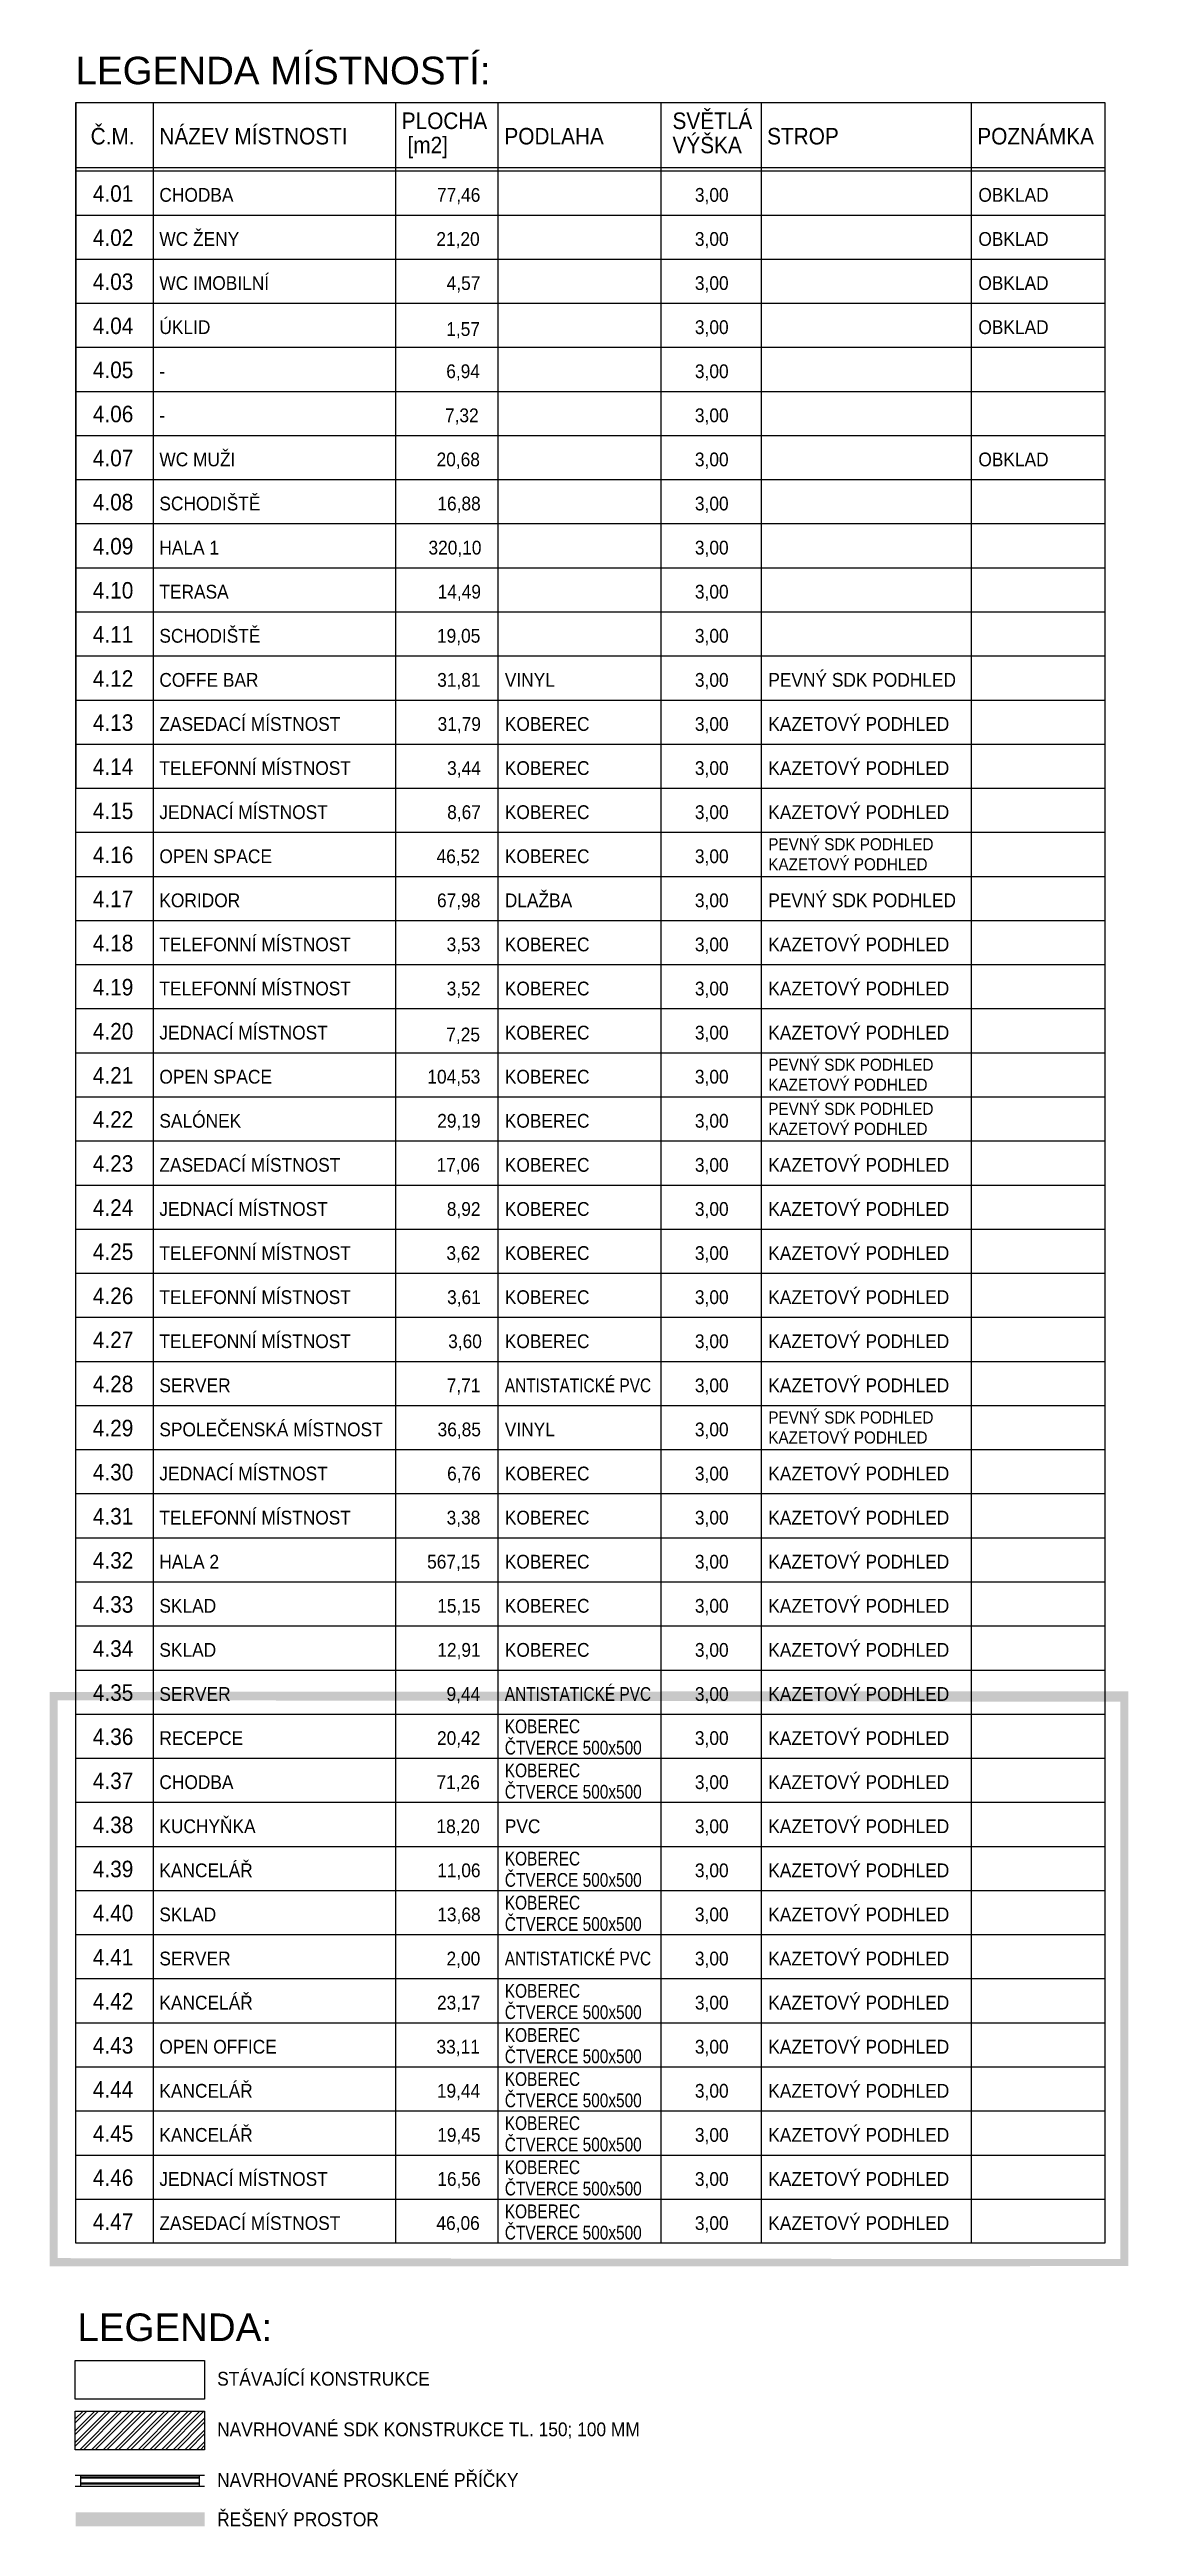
# Model space of a CAD drawing. Header units: millimetres. Extents: x -3035503 to 19821, y 792 to 235380.
# Drawn here: x -2873433 to -2853857, y 168333 to 213274 of the extents above; entities that cross this region are included whole.
import ezdxf

# ---------------------------------------------------------------- set-up
doc = ezdxf.new("R2010")
doc.units = ezdxf.units.MM
doc.linetypes.add('DA2', pattern=[0.44999999999999996, 0.3, -0.15])
doc.layers.get('DEFPOINTS').update_dxf_attribs({"lineweight": 18})
for name, color, linetype in [('ARCH_P-02-CO', 251, 'Continuous'), ('ARCH_T-02-CO', 252, 'Continuous'), ('ARCH_T-04-CO', 7, 'Continuous'), ('ARCH_T-06-CO', 2, 'Continuous'), ('ARCH_Z-02-CO', 252, 'Continuous'), ('ARCH_Z-06-CO', 252, 'Continuous'), ('E-04-CO', 3, 'Continuous')]:
    doc.layers.add(name, color=color, linetype=linetype)
doc.styles.add('Arial', font='arial.ttf', dxfattribs={"height": 219.9999999999998})

msp = doc.modelspace()

# ---------------------------------------------------------------- texts
at = {"layer": 'ARCH_T-02-CO', "style": 'Arial'}
for s, height, width, p in [('CHODBA', 250, 0.9, (-2871440.486565385, 210512.2773451507)), ('77,46', 250, 0.9, (-2866403.18869618, 210512.2773451507)), ('3,00', 250, 0.9, (-2861723.540949021, 210512.277344197)), ('OBKLAD', 250, 0.9, (-2856580.601051603, 210512.2773446739)), ('WC ŽENY', 250, 0.9, (-2871440.486565266, 209712.2773451507)), ('21,20', 250, 0.9, (-2866415.072809372, 209712.2773452699)), ('3,00', 250, 0.9, (-2861723.540949021, 209712.2773444355)), ('OBKLAD', 250, 0.9, (-2856580.601051603, 209712.2773446739)), ('WC IMOBILNÍ', 250, 0.9, (-2871440.486565266, 208912.2773451507)), ('4,57', 250, 0.9, (-2866227.45870677, 208912.2773451507)), ('3,00', 250, 0.9, (-2861723.540949021, 208912.277344197)), ('OBKLAD', 250, 0.9, (-2856580.601051603, 208912.2773443162)), ('ÚKLID', 250, 0.9, (-2871440.486565266, 208112.2773452699)), ('1,57', 250, 0.9, (-2866234.791080151, 208078.3883778751)), ('3,00', 250, 0.9, (-2861723.54094914, 208112.2773449123)), ('OBKLAD', 250, 0.9, (-2856580.601051483, 208112.2773447931)), ('-', 250, 0.9, (-2871440.486565147, 207312.2773451507)), ('6,94', 250, 0.9, (-2866235.065189753, 207312.2773451507)), ('3,00', 250, 0.9, (-2861723.54094914, 207312.2773449123)), ('7,32', 250, 0.9, (-2866258.565724287, 206512.2773449123)), ('3,00', 250, 0.9, (-2861723.54094914, 206512.2773447931)), ('-', 250, 0.9, (-2871440.486565147, 206512.2773452699)), ('WC MUŽI', 250, 0.9, (-2871440.486565266, 205712.2773451507)), ('20,68', 250, 0.9, (-2866410.792415652, 205712.2773451507)), ('3,00', 250, 0.9, (-2861723.540949378, 205712.2773443162)), ('OBKLAD', 250, 0.9, (-2856580.601051483, 205712.2773445547)), ('SCHODIŠTĚ', 250, 0.9, (-2871440.486565266, 204912.2773451507)), ('16,88', 250, 0.9, (-2866396.517165456, 204912.2773451507)), ('3,00', 250, 0.9, (-2861723.540949259, 204912.2773444355)), ('HALA 1', 250, 0.9, (-2871440.486565266, 204112.2617201507)), ('320,10', 250, 0.9, (-2866557.993654761, 204112.2617201507)), ('3,00', 250, 0.9, (-2861723.540949259, 204112.2773443162)), ('TERASA', 250, 0.9, (-2871440.486565266, 203312.2773451507)), ('14,49', 250, 0.9, (-2866391.648818288, 203312.2773451507)), ('3,00', 250, 0.9, (-2861723.54094914, 203312.2773444355)), ('SCHODIŠTĚ', 250, 0.9, (-2871440.486565385, 202512.2773451507)), ('19,05', 250, 0.9, (-2866403.35582665, 202512.2773450315)), ('3,00', 250, 0.9, (-2861723.54094914, 202512.2773444355)), ('COFFE BAR', 250, 0.9, (-2871440.486565385, 201712.2773452699)), ('31,81', 250, 0.9, (-2866399.399481807, 201712.2617199123)), ('VINYL', 250, 0.9, (-2865172.871434961, 201712.2773449123)), ('3,00', 250, 0.9, (-2861723.54094914, 201712.2773444355)), ('PEVNÝ SDK PODHLED', 250, 0.9, (-2860391.986419592, 201712.2773446739)), ('ZASEDACÍ MÍSTNOST', 250, 0.9, (-2871440.486565266, 200912.2773451507)), ('31,79', 250, 0.9, (-2866392.379280839, 200912.2773452699)), ('KOBEREC', 250, 0.9, (-2865172.871434961, 200912.2773447931)), ('3,00', 250, 0.9, (-2861723.540949259, 200912.2773445547)), ('KAZETOVÝ PODHLED', 250, 0.9, (-2860391.986419473, 200912.2773446739)), ('TELEFONNÍ MÍSTNOST', 250, 0.9, (-2871440.486565266, 200112.2773452699)), ('3,44', 250, 0.9, (-2866219.577844653, 200112.2617200315)), ('KOBEREC', 250, 0.9, (-2865172.871434841, 200112.2773447931)), ('3,00', 250, 0.9, (-2861723.540949259, 200112.2773446739)), ('KAZETOVÝ PODHLED', 250, 0.9, (-2860391.986419234, 200112.2773446739)), ('JEDNACÍ MÍSTNOST', 250, 0.9, (-2871440.486565147, 199312.2773451507)), ('8,67', 250, 0.9, (-2866218.354756985, 199312.2773451507)), ('KOBEREC', 250, 0.9, (-2865172.87143508, 199312.2773449123)), ('3,00', 250, 0.9, (-2861723.540949259, 199312.2773445547)), ('KAZETOVÝ PODHLED', 250, 0.9, (-2860391.986419234, 199312.2773445547)), ('OPEN SPACE', 250, 0.9, (-2871440.486565266, 198512.2773450315)), ('46,52', 250, 0.9, (-2866410.927036438, 198512.2773451507)), ('KOBEREC', 250, 0.9, (-2865172.87143508, 198512.2773450315)), ('3,00', 250, 0.9, (-2861723.540949021, 198512.2773445547)), ('PEVNÝ SDK PODHLED', 220, 0.9, (-2860391.986419234, 198744.4569396675)), ('KAZETOVÝ PODHLED', 220, 0.9, (-2860391.986419115, 198381.5866787136)), ('KORIDOR', 250, 0.9, (-2871440.486565385, 197712.2773449123)), ('67,98', 250, 0.9, (-2866403.18869618, 197712.2773449123)), ('DLAŽBA', 250, 0.9, (-2865172.87143508, 197712.2773449123)), ('3,00', 250, 0.9, (-2861723.54094914, 197712.2773439586)), ('PEVNÝ SDK PODHLED', 250, 0.9, (-2860391.986419592, 197712.2773445547)), ('TELEFONNÍ MÍSTNOST', 250, 0.9, (-2871440.486565385, 196912.2773449123)), ('3,53', 250, 0.9, (-2866227.83616868, 196912.2773449123)), ('KOBEREC', 250, 0.9, (-2865172.871434961, 196912.2773447931)), ('3,00', 250, 0.9, (-2861723.54094914, 196912.277344197)), ('KAZETOVÝ PODHLED', 250, 0.9, (-2860391.986419592, 196912.277344197)), ('TELEFONNÍ MÍSTNOST', 250, 0.9, (-2871440.486565385, 196112.2773449123)), ('KAZETOVÝ PODHLED', 250, 0.9, (-2860391.986419711, 196112.2773443162)), ('3,52', 250, 0.9, (-2866227.45870677, 196112.2773449123)), ('KOBEREC', 250, 0.9, (-2865172.871434841, 196112.2773446739)), ('3,00', 250, 0.9, (-2861723.54094914, 196112.2773439586)), ('JEDNACÍ MÍSTNOST', 250, 0.9, (-2871440.486565385, 195312.2773450315)), ('7,25', 250, 0.9, (-2866234.79108027, 195278.3883776367)), ('KOBEREC', 250, 0.9, (-2865172.871434961, 195312.2773446739)), ('3,00', 250, 0.9, (-2861723.54094914, 195312.2773446739)), ('KAZETOVÝ PODHLED', 250, 0.9, (-2860391.986419711, 195312.2773444355)), ('OPEN SPACE', 250, 0.9, (-2871440.486565266, 194512.2773450315)), ('104,53', 250, 0.9, (-2866578.332364593, 194512.2773449123)), ('KOBEREC', 250, 0.9, (-2865172.871434961, 194512.2773445547)), ('3,00', 250, 0.9, (-2861723.54094914, 194512.2773446739)), ('PEVNÝ SDK PODHLED', 220, 0.9, (-2860391.986419234, 194744.4569395483)), ('KAZETOVÝ PODHLED', 220, 0.9, (-2860391.986419234, 194381.5866784751)), ('PEVNÝ SDK PODHLED', 220, 0.9, (-2860391.986419354, 193944.4569395483)), ('SALÓNEK', 250, 0.9, (-2871440.486565266, 193712.2773449123)), ('29,19', 250, 0.9, (-2866398.993204866, 193712.2773447931)), ('KOBEREC', 250, 0.9, (-2865172.871434961, 193712.2773445547)), ('3,00', 250, 0.9, (-2861723.54094914, 193712.2773445547)), ('KAZETOVÝ PODHLED', 220, 0.9, (-2860391.986419473, 193581.5866784751)), ('ZASEDACÍ MÍSTNOST', 250, 0.9, (-2871440.486565266, 192912.2773450315)), ('17,06', 250, 0.9, (-2866410.792415772, 192912.2773449123)), ('KOBEREC', 250, 0.9, (-2865172.871434961, 192912.2773446739)), ('3,00', 250, 0.9, (-2861723.540949378, 192912.2773440778)), ('KAZETOVÝ PODHLED', 250, 0.9, (-2860391.986419711, 192912.2773444355)), ('JEDNACÍ MÍSTNOST', 250, 0.9, (-2871440.486565385, 192112.2773449123)), ('8,92', 250, 0.9, (-2866224.883578334, 192112.2773449123)), ('KOBEREC', 250, 0.9, (-2865172.871434961, 192112.2773446739)), ('3,00', 250, 0.9, (-2861723.540949378, 192112.277344197)), ('KAZETOVÝ PODHLED', 250, 0.9, (-2860391.986419473, 192112.2773445547)), ('TELEFONNÍ MÍSTNOST', 250, 0.9, (-2871440.486565385, 191312.2617199123)), ('3,62', 250, 0.9, (-2866232.254043136, 191312.2617201507)), ('KOBEREC', 250, 0.9, (-2865172.87143508, 191312.2773447931)), ('3,00', 250, 0.9, (-2861723.540949378, 191312.2773439586)), ('KAZETOVÝ PODHLED', 250, 0.9, (-2860391.986419711, 191312.2773444355)), ('TELEFONNÍ MÍSTNOST', 250, 0.9, (-2871440.486565385, 190512.2773449123)), ('3,61', 250, 0.9, (-2866220.015231047, 190512.2773450315)), ('KOBEREC', 250, 0.9, (-2865172.871435199, 190512.2773446739)), ('3,00', 250, 0.9, (-2861723.54094914, 190512.277344197)), ('KAZETOVÝ PODHLED', 250, 0.9, (-2860391.986419711, 190512.2773443162)), ('TELEFONNÍ MÍSTNOST', 250, 0.9, (-2871440.486565385, 189712.2773451507)), ('3,60', 250, 0.9, (-2866200.516132746, 189712.2773445547)), ('KOBEREC', 250, 0.9, (-2865172.871434961, 189712.2773449123)), ('3,00', 250, 0.9, (-2861723.54094914, 189712.277344197)), ('KAZETOVÝ PODHLED', 250, 0.9, (-2860391.986419711, 189712.2773444355)), ('ANTISTATICKÉ PVC', 250, 0.8, (-2865172.871435437, 188912.2773449123)), ('KAZETOVÝ PODHLED', 250, 0.9, (-2860391.986419711, 188912.2773443162)), ('SERVER', 250, 0.9, (-2871440.486565385, 188912.2773450315)), ('7,71', 250, 0.9, (-2866227.765894208, 188912.2617197931)), ('3,00', 250, 0.9, (-2861723.54094914, 188912.2773440778)), ('SPOLEČENSKÁ MÍSTNOST', 250, 0.9, (-2871440.486565385, 188112.2773450315)), ('36,85', 250, 0.9, (-2866392.379280839, 188112.2773450315)), ('VINYL', 250, 0.9, (-2865172.871434961, 188112.2773446739)), ('3,00', 250, 0.9, (-2861723.540949259, 188112.2773443162)), ('PEVNÝ SDK PODHLED', 220, 0.9, (-2860391.986419115, 188344.4569395483)), ('KAZETOVÝ PODHLED', 220, 0.9, (-2860391.986419234, 187981.5866784751)), ('JEDNACÍ MÍSTNOST', 250, 0.9, (-2871440.486565385, 187312.2773449123)), ('6,76', 250, 0.9, (-2866219.57784513, 187312.2617196739)), ('KOBEREC', 250, 0.9, (-2865172.871434961, 187312.2773445547)), ('3,00', 250, 0.9, (-2861723.540949259, 187312.2773444355)), ('KAZETOVÝ PODHLED', 250, 0.9, (-2860391.986419473, 187312.2773444355)), ('TELEFONNÍ MÍSTNOST', 250, 0.9, (-2871440.486565266, 186512.2773450315)), ('3,38', 250, 0.9, (-2866228.756792579, 186512.2773447931)), ('KOBEREC', 250, 0.9, (-2865172.871435199, 186512.2773445547)), ('3,00', 250, 0.9, (-2861723.540949378, 186512.277344197)), ('KAZETOVÝ PODHLED', 250, 0.9, (-2860391.986419473, 186512.2773444355)), ('HALA 2', 250, 0.9, (-2871440.486565385, 185712.2773447931)), ('567,15', 250, 0.9, (-2866582.560623679, 185712.2773449123)), ('KOBEREC', 250, 0.9, (-2865172.871435199, 185712.2773446739)), ('3,00', 250, 0.9, (-2861723.54094914, 185712.2773443162)), ('KAZETOVÝ PODHLED', 250, 0.9, (-2860391.986419473, 185712.2773444355)), ('SKLAD', 250, 0.9, (-2871440.486565623, 184912.2773450315)), ('15,15', 250, 0.9, (-2866399.399481688, 184912.2617197931)), ('KOBEREC', 250, 0.9, (-2865172.871435199, 184912.2773449123)), ('3,00', 250, 0.9, (-2861723.540949378, 184912.2773440778)), ('KAZETOVÝ PODHLED', 250, 0.9, (-2860391.98641983, 184912.277344197)), ('SKLAD', 250, 0.9, (-2871440.486565623, 184112.2773449123)), ('12,91', 250, 0.9, (-2866397.580298934, 184112.2773449123)), ('KOBEREC', 250, 0.9, (-2865172.87143508, 184112.2773445547)), ('3,00', 250, 0.9, (-2861723.540949378, 184112.2773443162)), ('KAZETOVÝ PODHLED', 250, 0.9, (-2860391.986419711, 184112.2773444355)), ('SERVER', 250, 0.9, (-2871440.486565623, 183312.2773449123)), ('9,44', 250, 0.9, (-2866229.979880724, 183312.2617197931)), ('ANTISTATICKÉ PVC', 250, 0.8, (-2865172.871435318, 183312.2773447931)), ('3,00', 250, 0.9, (-2861723.540949378, 183312.2773443162)), ('KAZETOVÝ PODHLED', 250, 0.9, (-2860391.986419711, 183312.2773444355)), ('KOBEREC', 250, 0.8, (-2865172.871434961, 182725.2315283716)), ('RECEPCE', 250, 0.9, (-2871440.486565623, 182512.2773446739)), ('20,42', 250, 0.9, (-2866403.375145111, 182512.2617193162)), ('ČTVERCE 500x500', 250, 0.8, (-2865172.871434722, 182338.5498493612)), ('3,00', 250, 0.9, (-2861723.540949378, 182512.277344197)), ('KAZETOVÝ PODHLED', 250, 0.9, (-2860391.986419711, 182512.2773440778)), ('KOBEREC', 250, 0.8, (-2865172.871434961, 181925.2315283716)), ('KAZETOVÝ PODHLED', 250, 0.9, (-2860391.986419711, 181712.277344197)), ('CHODBA', 250, 0.9, (-2871440.486565504, 181712.2773446739)), ('71,26', 250, 0.9, (-2866412.55409256, 181712.2773444355)), ('ČTVERCE 500x500', 250, 0.8, (-2865172.871434603, 181538.5498493612)), ('3,00', 250, 0.9, (-2861723.540949378, 181712.2773440778)), ('KUCHYŇKA', 250, 0.9, (-2871440.486565385, 180912.2773444355)), ('18,20', 250, 0.9, (-2866412.377938543, 180912.2773446739)), ('PVC', 250, 0.9, (-2865172.871435199, 180912.2773444355)), ('3,00', 250, 0.9, (-2861723.540949378, 180912.2773439586)), ('KAZETOVÝ PODHLED', 250, 0.9, (-2860391.986419592, 180912.2773440778)), ('KANCELÁŘ', 250, 0.9, (-2871440.486565623, 180112.2773446739)), ('11,06', 250, 0.9, (-2866399.399481807, 180112.2617194355)), ('ČTVERCE 500x500', 250, 0.8, (-2865172.871434603, 179938.5498494804)), ('KOBEREC', 250, 0.8, (-2865172.871434961, 180325.2315284908)), ('3,00', 250, 0.9, (-2861723.540949617, 180112.2773437202)), ('KAZETOVÝ PODHLED', 250, 0.9, (-2860391.98641995, 180112.2773439586)), ('KOBEREC', 250, 0.8, (-2865172.871434961, 179525.2315283716)), ('SKLAD', 250, 0.9, (-2871440.486565623, 179312.2773446739)), ('13,68', 250, 0.9, (-2866397.580299053, 179312.2773445547)), ('ČTVERCE 500x500', 250, 0.8, (-2865172.871434603, 179138.549849242)), ('3,00', 250, 0.9, (-2861723.540949497, 179312.2773439586)), ('KAZETOVÝ PODHLED', 250, 0.9, (-2860391.986419711, 179312.2773440778)), ('SERVER', 250, 0.9, (-2871440.486565743, 178512.2773446739)), ('2,00', 250, 0.9, (-2866229.979880843, 178512.2617194355)), ('ANTISTATICKÉ PVC', 250, 0.8, (-2865172.871435437, 178512.2773444355)), ('3,00', 250, 0.9, (-2861723.540949497, 178512.277344197)), ('KAZETOVÝ PODHLED', 250, 0.9, (-2860391.98641983, 178512.2773440778)), ('KANCELÁŘ', 250, 0.9, (-2871440.486565623, 177712.277344197)), ('KOBEREC', 250, 0.8, (-2865172.87143508, 177925.2315280139)), ('KAZETOVÝ PODHLED', 250, 0.9, (-2860391.986419711, 177712.277343601)), ('23,17', 250, 0.9, (-2866403.375145111, 177712.2617188394)), ('ČTVERCE 500x500', 250, 0.8, (-2865172.871434841, 177538.5498488843)), ('3,00', 250, 0.9, (-2861723.540949378, 177712.2773437202)), ('OPEN OFFICE', 250, 0.9, (-2871440.486565504, 176912.277344197)), ('33,11', 250, 0.9, (-2866412.554092441, 176912.2773439586)), ('KOBEREC', 250, 0.8, (-2865172.871434961, 177125.2315280139)), ('3,00', 250, 0.9, (-2861723.540949378, 176912.277343601)), ('KAZETOVÝ PODHLED', 250, 0.9, (-2860391.986419711, 176912.2773437202)), ('ČTVERCE 500x500', 250, 0.8, (-2865172.871434722, 176738.5498490036)), ('KANCELÁŘ', 250, 0.9, (-2871440.486565504, 176112.2773439586)), ('19,44', 250, 0.9, (-2866405.570631299, 176112.2773439586)), ('ČTVERCE 500x500', 250, 0.8, (-2865172.871434603, 175938.5498487651)), ('KOBEREC', 250, 0.8, (-2865172.871434841, 176325.2315278947)), ('3,00', 250, 0.9, (-2861723.540949378, 176112.2773434818)), ('KAZETOVÝ PODHLED', 250, 0.9, (-2860391.986419711, 176112.277343601)), ('KOBEREC', 250, 0.8, (-2865172.871434961, 175525.2315277755)), ('KANCELÁŘ', 250, 0.9, (-2871440.486565743, 175312.277344197)), ('19,45', 250, 0.9, (-2866399.399481807, 175312.2617189586)), ('ČTVERCE 500x500', 250, 0.8, (-2865172.871434484, 175138.5498488843)), ('3,00', 250, 0.9, (-2861723.540949617, 175312.2773433626)), ('KAZETOVÝ PODHLED', 250, 0.9, (-2860391.986420069, 175312.2773434818)), ('JEDNACÍ MÍSTNOST', 250, 0.9, (-2871440.486565623, 174512.277344197)), ('KOBEREC', 250, 0.8, (-2865172.87143508, 174725.2315278947)), ('KAZETOVÝ PODHLED', 250, 0.9, (-2860391.986419711, 174512.277343601)), ('16,56', 250, 0.9, (-2866397.580299173, 174512.2773440778)), ('ČTVERCE 500x500', 250, 0.8, (-2865172.871434722, 174338.5498487651)), ('3,00', 250, 0.9, (-2861723.540949617, 174512.2773434818)), ('ZASEDACÍ MÍSTNOST', 250, 0.9, (-2871440.486565743, 173712.277344197)), ('46,06', 250, 0.9, (-2866413.777180467, 173712.2617189586)), ('KOBEREC', 250, 0.8, (-2865172.871434961, 173925.2315277755)), ('3,00', 250, 0.9, (-2861723.540949617, 173712.2773437202)), ('KAZETOVÝ PODHLED', 250, 0.9, (-2860391.98641983, 173712.277343601)), ('ČTVERCE 500x500', 250, 0.8, (-2865172.871434603, 173538.5498487651)), ('STÁVAJÍCÍ KONSTRUKCE', 250, 0.9, (-2870391.530158792, 170887.7302052677)), ('NAVRHOVANÉ SDK KONSTRUKCE TL. 150; 100 MM', 250, 0.9, (-2870391.530158553, 169969.3235053718)), ('NAVRHOVANÉ PROSKLENÉ PŘÍČKY ', 250, 0.9, (-2870391.530158076, 169050.9168057144)), ('ŘEŠENÝ PROSTOR', 250, 0.9, (-2870391.530532155, 168336.2380925119))]:
    msp.add_text(s, height=height, dxfattribs=dict(at, width=width)).set_placement(p)
at = {"layer": 'ARCH_T-04-CO', "color": 0, "style": 'Arial', "width": 0.9}
for s, p in [('PLOCHA', (-2867042.520180617, 211832.2773451507)), ('SVĚTLÁ', (-2862129.986323509, 211832.2773447931)), ('Č.M.', (-2872687.496981177, 211552.2617202699)), ('NÁZEV MÍSTNOSTI', (-2871440.486565266, 211552.2617201507)), (' [m2]', (-2867042.520180617, 211392.2460951507)), ('PODLAHA', (-2865179.450080428, 211552.2617203891)), ('VÝŠKA', (-2862129.98632339, 211392.2460947931)), ('STROP', (-2860412.739332709, 211552.2617199123)), ('POZNÁMKA', (-2856599.344709907, 211552.2617196739)), ('4.01', (-2872646.998873267, 210512.2773451507)), ('4.02', (-2872646.998873267, 209712.2773451507)), ('4.03', (-2872646.998873267, 208912.2773451507)), ('4.04', (-2872646.998873267, 208112.2773451507)), ('4.05', (-2872646.998873267, 207312.2773451507)), ('4.06', (-2872646.998873267, 206512.2773452699)), ('4.07', (-2872646.998873267, 205712.2773451507)), ('4.08', (-2872646.998873267, 204912.2773451507)), ('4.09', (-2872646.998873267, 204112.2773451507)), ('4.10', (-2872646.998873267, 203312.2773451507)), ('4.11', (-2872646.998873267, 202512.2773451507)), ('4.12', (-2872646.998873267, 201712.2773452699)), ('4.13', (-2872646.998873267, 200912.2773451507)), ('4.14', (-2872646.998873267, 200112.2773452699)), ('4.15', (-2872646.998873267, 199312.2773451507)), ('4.16', (-2872646.998873267, 198512.2773451507)), ('4.17', (-2872646.998873387, 197712.2773449123)), ('4.18', (-2872646.998873387, 196912.2773449123)), ('4.19', (-2872646.998873267, 196112.2773450315)), ('4.20', (-2872646.998873387, 195312.2773449123)), ('4.21', (-2872646.998873387, 194512.2773451507)), ('4.22', (-2872646.998873387, 193712.2773450315)), ('4.23', (-2872646.998873267, 192912.2773450315)), ('4.24', (-2872646.998873267, 192112.2773449123)), ('4.25', (-2872646.998873387, 191312.2773450315)), ('4.26', (-2872646.998873387, 190512.2773449123)), ('4.27', (-2872646.998873267, 189712.2773449123)), ('4.28', (-2872646.998873267, 188912.2773450315)), ('4.29', (-2872646.998873267, 188112.2773450315)), ('4.30', (-2872646.998873267, 187312.2773450315)), ('4.31', (-2872646.998873387, 186512.2773450315)), ('4.32', (-2872646.998873387, 185712.2773449123)), ('4.33', (-2872646.998873506, 184912.2773450315)), ('4.34', (-2872646.998873506, 184112.2773449123)), ('4.35', (-2872646.998873506, 183312.2773450315)), ('4.36', (-2872646.998873387, 182512.2773446739)), ('4.37', (-2872646.998873506, 181712.2773446739)), ('4.38', (-2872646.998873506, 180912.2773446739)), ('4.39', (-2872646.998873625, 180112.2773446739)), ('4.40', (-2872646.998873625, 179312.2773446739)), ('4.41', (-2872646.998873744, 178512.2773446739)), ('4.42', (-2872646.998873506, 177712.277344197)), ('4.43', (-2872646.998873506, 176912.277344197)), ('4.44', (-2872646.998873506, 176112.277344197)), ('4.45', (-2872646.998873625, 175312.277344197)), ('4.46', (-2872646.998873625, 174512.277344197)), ('4.47', (-2872646.998873744, 173712.277344197))]:
    msp.add_text(s, height=300, dxfattribs=at).set_placement(p)
at = {"layer": 'ARCH_T-06-CO', "color": 0, "style": 'Arial'}
msp.add_text('LEGENDA MÍSTNOSTÍ:', height=500, dxfattribs=at).set_placement((-2872960.918380175, 212644.25387761))
at = {"layer": 'ARCH_T-06-CO', "color": 7, "style": 'Arial'}
msp.add_text('LEGENDA:', height=500, dxfattribs=at).set_placement((-2872928.191029821, 171697.163579911))

# ---------------------------------------------------------------- hatches: boundary and pattern name
at = {"layer": 'ARCH_P-02-CO'}
h = msp.add_hatch(dxfattribs=at)
h.set_pattern_fill('ZDIVO-OBECNE', color=256, scale=50, angle=168.2039331837695)
h.set_pattern_definition([(45, (-2925204.764272008, 197805.6206767261), (-106.0660171779821, 106.0660171779822), []), (45, (-2925134.053594027, 197805.6206767261), (-106.0660171779821, 106.0660171779822), [])])
h.paths.add_polyline_path([(-2870620.65623251, 170423.0323946178), (-2872966.156232629, 170423.0323946178), (-2872966.15623251, 169726.0323944986), (-2870620.656232629, 169726.0323946178)])

# ---------------------------------------------------------------- linework, layer by layer
at = {"layer": 'ARCH_T-02-CO'}
for p, q in [((-2872958.462282095, 212312.2460951507), (-2854287.82542685, 212312.2460945547)), ((-2872958.462282095, 212312.2460951507), (-2872958.462282095, 199872.2617201507)), ((-2871552.799065266, 212312.2460952699), (-2871552.799065385, 173472.261719197)), ((-2867154.832680617, 212312.2460951507), (-2867154.832680855, 173472.2617189586)), ((-2865300.873880897, 212312.2460950315), (-2865300.873880658, 173472.2617188394)), ((-2862340.844550643, 212312.2460947931), (-2862340.844550405, 173472.2617188394)), ((-2860519.988865051, 212312.2460947931), (-2860519.988864932, 173472.2617187202)), ((-2856708.603496943, 212312.2460946739), (-2856708.603496823, 173472.261718601)), ((-2856708.603496943, 212312.2460946739), (-2856708.603496823, 173472.261718601)), ((-2854287.82542685, 212312.2460945547), (-2854287.82542685, 199872.2617195547)), ((-2872958.462281976, 211132.2617201507), (-2854287.825426731, 211132.2617195547)), ((-2872958.462281976, 211072.2617201507), (-2854287.82542697, 211072.2617195547)), ((-2872958.462281976, 210272.2617201507), (-2854287.82542697, 210272.2617195547)), ((-2872958.462281976, 209472.2617202699), (-2854287.825426731, 209472.2617194355)), ((-2872958.462281976, 208672.2617201507), (-2854287.825426731, 208672.2617195547)), ((-2872958.462282095, 207872.2617202699), (-2854287.82542685, 207872.2617194355)), ((-2872958.462282095, 207072.2617201507), (-2854287.82542685, 207072.2617196739)), ((-2872958.462282095, 206272.2617201507), (-2854287.82542685, 206272.2617195547)), ((-2872958.462281976, 205472.2617201507), (-2854287.82542685, 205472.2617195547)), ((-2872958.462281976, 204672.2617201507), (-2854287.82542685, 204672.2617195547)), ((-2872958.462281976, 203872.2617201507), (-2854287.82542685, 203872.2617195547)), ((-2872958.462281976, 203072.2617202699), (-2854287.82542685, 203072.2617194355)), ((-2872958.462281976, 202272.2617201507), (-2854287.82542685, 202272.2617195547)), ((-2872958.462281976, 201472.2617201507), (-2854287.82542685, 201472.2617194355)), ((-2872958.462282095, 200672.2617201507), (-2854287.82542685, 200672.2617196739)), ((-2872958.462282095, 199872.2617201507), (-2854287.82542685, 199872.2617195547)), ((-2872958.462282095, 199072.2617201507), (-2854287.82542685, 199072.2617195547)), ((-2872958.462281976, 198272.2617201507), (-2854287.825426731, 198272.2617194355)), ((-2872958.462282095, 197472.2617199123), (-2854287.825427089, 197472.2617193162)), ((-2872958.462282095, 196672.2617200315), (-2854287.82542685, 196672.2617193162)), ((-2872958.462282095, 195872.2617199123), (-2854287.82542685, 195872.2617193162)), ((-2872958.462282214, 195072.2617199123), (-2854287.82542685, 195072.2617193162)), ((-2872958.462282214, 194272.2617200315), (-2854287.82542685, 194272.2617194355)), ((-2872958.462282214, 193472.2617199123), (-2854287.82542685, 193472.2617194355)), ((-2872958.462282095, 192672.2617199123), (-2854287.82542697, 192672.2617193162)), ((-2872958.462282214, 191872.2617199123), (-2854287.82542697, 191872.2617194355)), ((-2872958.462281976, 191072.2617200315), (-2854287.82542697, 191072.2617193162)), ((-2872958.462282095, 190272.2617200315), (-2854287.82542685, 190272.2617193162)), ((-2872958.462282095, 189472.2617200315), (-2854287.82542697, 189472.2617193162)), ((-2872958.462282095, 188672.2617199123), (-2854287.82542697, 188672.2617193162)), ((-2872958.462282095, 187872.2617200315), (-2854287.82542697, 187872.2617194355)), ((-2872958.462282214, 187072.2617199123), (-2854287.82542685, 187072.2617194355)), ((-2872958.462282214, 186272.2617199123), (-2854287.82542685, 186272.2617193162)), ((-2872958.462282214, 185472.2617200315), (-2854287.825427089, 185472.2617194355)), ((-2872958.462282214, 184672.2617199123), (-2854287.825427208, 184672.261719197)), ((-2872958.462282214, 183872.2617199123), (-2854287.825427089, 183872.2617194355)), ((-2872958.462282214, 183072.2617199123), (-2854287.82542697, 183072.2617193162)), ((-2872958.462282214, 182272.2617196739), (-2854287.82542697, 182272.2617190778)), ((-2872958.462282214, 181472.2617196739), (-2854287.82542697, 181472.2617189586)), ((-2872958.462282214, 180672.2617196739), (-2854287.825427089, 180672.2617190778)), ((-2872958.462282453, 179872.2617196739), (-2854287.825427327, 179872.2617189586)), ((-2872958.462282453, 179072.2617195547), (-2854287.825427327, 179072.2617190778)), ((-2872958.462282214, 178272.2617195547), (-2854287.825427208, 178272.2617189586)), ((-2872958.462282214, 177472.261719197), (-2854287.825427089, 177472.261718601)), ((-2872958.462282214, 176672.261719197), (-2854287.82542697, 176672.2617184818)), ((-2872958.462282214, 175872.261719197), (-2854287.825427089, 175872.261718601)), ((-2872958.462282453, 175072.261719197), (-2854287.825427327, 175072.2617184818)), ((-2872958.462282453, 174272.2617190778), (-2854287.825427327, 174272.261718601))]:
    msp.add_line(p, q, dxfattribs=at)
at = {"layer": 'ARCH_T-04-CO'}
msp.add_lwpolyline([(-2872958.462282095, 212312.2460951507), (-2854287.82542685, 212312.2460945547), (-2854287.825427089, 173472.2617184818), (-2872958.462282214, 173472.261719197)], close=True, dxfattribs=at)
at = {"layer": 'ARCH_Z-02-CO'}
for p, q in [((-2872968.301496778, 169065.0259601772), (-2870620.462454233, 169064.7242932022)), ((-2872968.282642636, 169265.0259591043), (-2870620.443599973, 169264.7242922485)), ((-2872868.301497135, 169065.025960058), (-2872868.301497493, 169265.0772689283)), ((-2870720.462454114, 169226.5519989431), (-2872868.301497255, 169225.0772642791)), ((-2870720.462453876, 169206.5519962013), (-2872868.301497135, 169205.0772618949)), ((-2872868.301497016, 169125.016533345), (-2870720.462453518, 169124.743147701)), ((-2872868.301497016, 169105.0165332258), (-2870720.462453756, 169104.7431473434)), ((-2870720.462454353, 169264.7431478202), (-2870720.462453637, 169064.7433151901))]:
    msp.add_line(p, q, dxfattribs=at)
at = {"layer": 'ARCH_Z-06-CO'}
for points in [[(-2872966.156232867, 171341.4390942752), (-2870620.656232867, 171341.4390942752), (-2870620.656232867, 170644.4390942752), (-2872966.156232748, 170644.4390942752)], [(-2872966.156232629, 170423.0323944986), (-2870620.65623251, 170423.0323946178), (-2870620.656232629, 169726.0323944986), (-2872966.15623251, 169726.0323943794)]]:
    msp.add_lwpolyline(points, close=True, dxfattribs=at)
at = {"layer": 'DEFPOINTS', "color": 0, "linetype": 'DA2', "ltscale": 50, "const_width": 150}
msp.add_lwpolyline([(-2873358.298321519, 183400.0783061683), (-2853932.016775284, 183400.0783060491), (-2853932.016775165, 173125.8889867961), (-2873358.298321519, 173125.8889869153)], close=True, dxfattribs=at)
at = {"layer": 'E-04-CO', "color": 240, "linetype": 'DA2', "ltscale": 150, "true_color": 0xf9063f, "const_width": 250}
msp.add_lwpolyline([(-2872960.482191358, 168462.2431969345), (-2870620.481896911, 168462.2421660125)], dxfattribs=at)

msp.set_redraw_order([(e.dxf.handle, doc.entitydb.next_handle()) for e in msp.query("TEXT MTEXT ATTDEF DIMENSION ARC_DIMENSION")])  # texts and dimensions are drawn at this point

doc.saveas('drawing.dxf')
